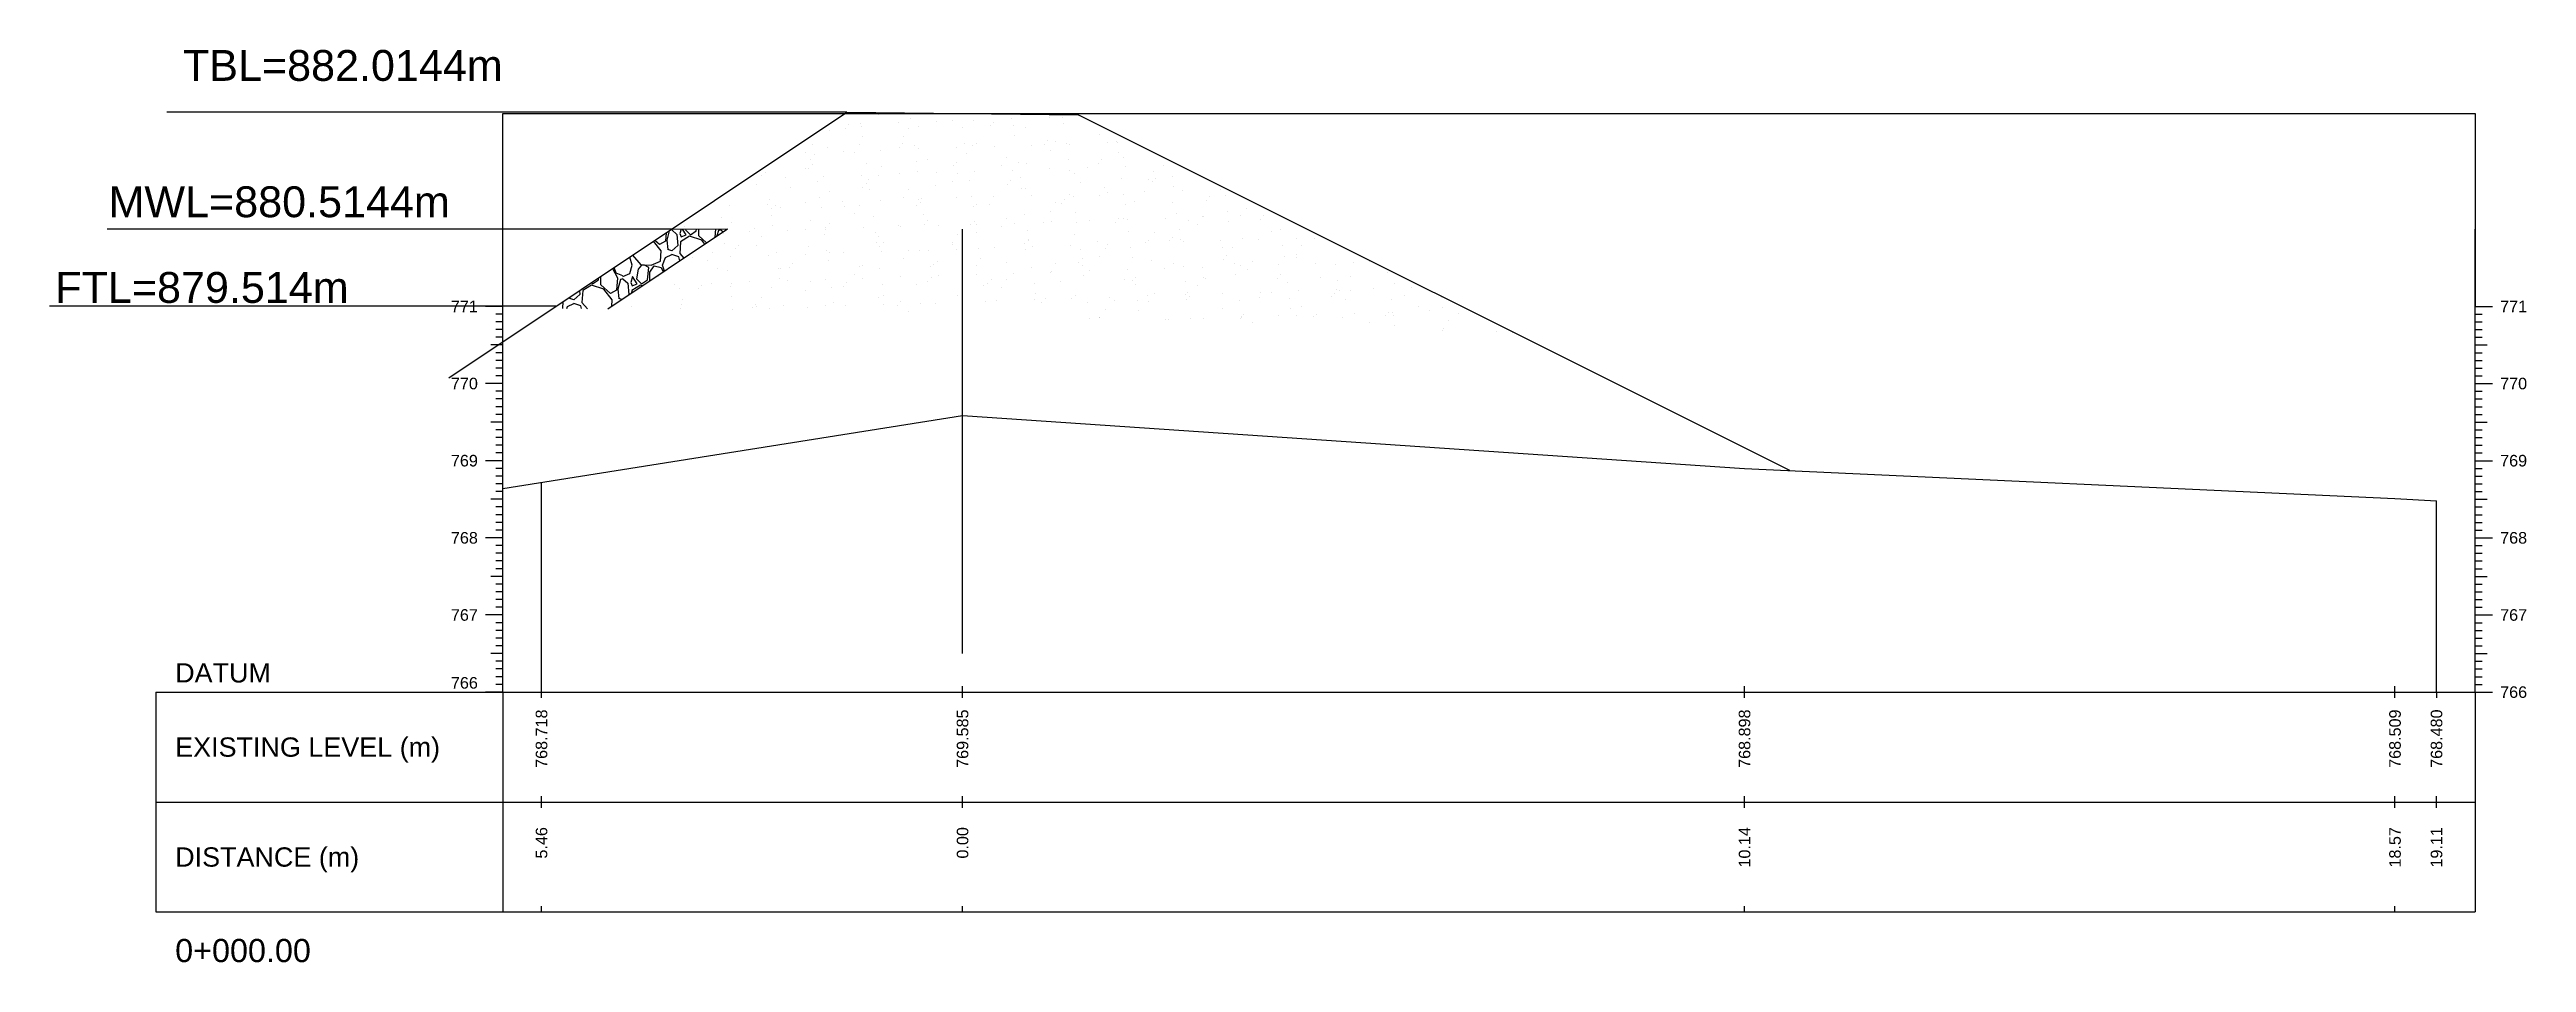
# Model space of a CAD drawing. Header units: millimetres. Extents: x 505 to 14020, y 627 to 6964.
# Drawn here: x 7889.8 to 8210.9, y 6136.6 to 6254.9 of the extents above; entities that cross this region are included whole.
import ezdxf
from ezdxf.enums import TextEntityAlignment as Align

# ---------------------------------------------------------------- set-up
doc = ezdxf.new("R2010")
doc.units = ezdxf.units.MM
for name, color, linetype in [('CL', 4, 'Continuous'), ('CS_Drawing', 7, 'Continuous'), ('GL', 3, 'Continuous')]:
    doc.layers.add(name, color=color, linetype=linetype)
doc.styles.get("Standard").update_dxf_attribs({"font": 'arial.ttf'})

msp = doc.modelspace()

# ---------------------------------------------------------------- texts
at = {"color": 1, "insert": (7948.528, 6254.839), "char_height": 4, "attachment_point": 3}
msp.add_mtext_dynamic_manual_height_columns('TBL=882.0144m', width=39.40702, gutter_width=20, heights=[0], dxfattribs=at)
at = {"color": 4, "insert": (7941.666, 6237.167), "char_height": 4, "attachment_point": 3}
msp.add_mtext_dynamic_manual_height_columns('MWL=880.5144m', width=39.40702, gutter_width=20, heights=[0], dxfattribs=at)
at = {"color": 6, "insert": (7928.553, 6226.061), "char_height": 4, "attachment_point": 3}
msp.add_mtext_dynamic_manual_height_columns('FTL=879.514m', width=39.40702, gutter_width=20, heights=[0], dxfattribs=at)
at = {"layer": 'CS_Drawing'}
for s, p in [('771', (7945.305, 6221.606)), ('770', (7945.305, 6211.606)), ('769', (7945.305, 6201.606)), ('768', (7945.305, 6191.606)), ('767', (7945.305, 6181.606))]:
    msp.add_text(s, height=1.5, dxfattribs=at).set_placement(p, align=Align.MIDDLE_RIGHT)
for s, height, p in [('771', 1.5, (8207.526, 6221.606)), ('770', 1.5, (8207.526, 6211.606)), ('769', 1.5, (8207.526, 6201.606)), ('768', 1.5, (8207.526, 6191.606)), ('767', 1.5, (8207.526, 6181.606)), ('DATUM', 2.5, (7906.055, 6174.106)), ('766', 1.5, (8207.526, 6171.606)), ('766', 1.5, (8207.526, 6171.606)), ('EXISTING LEVEL (m)', 2.5, (7906.055, 6164.481)), ('DISTANCE (m)', 2.5, (7906.055, 6150.231)), ('0+000.00', 3, (7906.055, 6138.106))]:
    msp.add_text(s, height=height, dxfattribs=at).set_placement(p, align=Align.MIDDLE_LEFT)
msp.add_text('766', height=1.5, dxfattribs=at).set_placement((7945.305, 6172.056), align=Align.RIGHT)
for s, p in [('768.718', (7953.555, 6169.356)), ('769.585', (8008.151, 6169.356)), ('768.898', (8109.551, 6169.356)), ('768.509', (8193.892, 6169.356)), ('768.480', (8199.276, 6169.356)), ('5.46', (7953.555, 6154.106)), ('0.00', (8008.151, 6154.106)), ('10.14', (8109.551, 6154.106)), ('18.57', (8193.892, 6154.106)), ('19.11', (8199.276, 6154.106))]:
    msp.add_text(s, height=1.5, rotation=90, dxfattribs=at).set_placement(p, align=Align.MIDDLE_RIGHT)

# ---------------------------------------------------------------- linework, layer by layer
at = {"color": 1}
msp.add_line((7993.156, 6246.771), (7904.99, 6246.771), dxfattribs=at)
for p, q in [((7941.525, 6212.35), (7993.156, 6246.771)), ((7948.555, 6221.606), (7948.555, 6246.606)), ((7948.555, 6246.606), (8204.276, 6246.606)), ((7993.156, 6246.771), (8023.154, 6246.441)), ((8115.405, 6200.316), (8023.154, 6246.441)), ((8204.276, 6246.606), (8204.276, 6221.606)), ((7962.138, 6221.284), (7977.691, 6231.653)), ((7970.409, 6231.606), (7977.691, 6231.653)), ((8204.276, 6221.606), (8204.276, 6231.606)), ((8199.276, 6171.606), (8199.276, 6170.856)), ((8199.276, 6157.356), (8199.276, 6158.106)), ((8199.276, 6156.606), (8199.276, 6157.356))]:
    msp.add_line(p, q)
at = {"linetype": 'Continuous'}
for p, q in [((7990.874, 6244.447), (7990.874, 6244.447)), ((7992.983, 6244.691), (7992.983, 6244.691)), ((7993.412, 6245.159), (7993.412, 6245.159)), ((7994.935, 6245.277), (7994.935, 6245.277)), ((7995.014, 6244.903), (7995.014, 6244.903)), ((7997.234, 6246.499), (7997.234, 6246.499)), ((7999.829, 6245.437), (7999.829, 6245.437)), ((8001.138, 6244.694), (8001.138, 6244.694)), ((8001.457, 6245.923), (8001.457, 6245.923)), ((8002.437, 6244.94), (8002.437, 6244.94)), ((8004.723, 6245.597), (8004.723, 6245.597)), ((8006.816, 6245.674), (8006.816, 6245.674)), ((8008.179, 6244.815), (8008.179, 6244.815)), ((8009.617, 6245.757), (8009.617, 6245.757)), ((8011.753, 6245.038), (8011.753, 6245.038)), ((8012.182, 6245.507), (8012.182, 6245.507)), ((8014.511, 6245.917), (8014.511, 6245.917)), ((8014.719, 6245.092), (8014.719, 6245.092)), ((8014.893, 6243.77), (8014.893, 6243.77)), ((8016.33, 6244.743), (8016.33, 6244.743)), ((8019.405, 6246.077), (8019.405, 6246.077)), ((8021.161, 6246.112), (8021.161, 6246.112)), ((8021.207, 6245.287), (8021.207, 6245.287)), ((8025.912, 6243.918), (8025.912, 6243.918)), ((7987.775, 6241.531), (7987.775, 6241.531)), ((7988.417, 6240.591), (7988.417, 6240.591)), ((7988.746, 6242.562), (7988.746, 6242.562)), ((7988.92, 6241.239), (7988.92, 6241.239)), ((7990.667, 6242.163), (7990.667, 6242.163)), ((7992.669, 6241.691), (7992.669, 6241.691)), ((7994.095, 6241.571), (7994.095, 6241.571)), ((7994.777, 6242.643), (7994.777, 6242.643)), ((7995.188, 6243.581), (7995.188, 6243.581)), ((7997.563, 6241.851), (7997.563, 6241.851)), ((7999.983, 6242.262), (7999.983, 6242.262)), ((8000.412, 6242.73), (8000.412, 6242.73)), ((8000.455, 6243.623), (8000.455, 6243.623)), ((8001.911, 6242.473), (8001.911, 6242.473)), ((8002.457, 6242.011), (8002.457, 6242.011)), ((8003.609, 6240.64), (8003.609, 6240.64)), ((8007.351, 6242.171), (8007.351, 6242.171)), ((8008.451, 6242.75), (8008.451, 6242.75)), ((8008.625, 6241.428), (8008.625, 6241.428)), ((8009.437, 6242.51), (8009.437, 6242.51)), ((8009.969, 6242.691), (8009.969, 6242.691)), ((8012.246, 6242.331), (8012.246, 6242.331)), ((8013.873, 6240.887), (8013.873, 6240.887)), ((8017.14, 6242.491), (8017.14, 6242.491)), ((8018.753, 6242.609), (8018.753, 6242.609)), ((8019.182, 6243.077), (8019.182, 6243.077)), ((8019.551, 6241.867), (8019.551, 6241.867)), ((8020.233, 6242.938), (8020.233, 6242.938)), ((8021.615, 6242.662), (8021.615, 6242.662)), ((8021.887, 6240.597), (8021.887, 6240.597)), ((8022.034, 6242.651), (8022.034, 6242.651)), ((8026.182, 6240.648), (8026.182, 6240.648)), ((8026.928, 6242.811), (8026.928, 6242.811)), ((8028.155, 6242.939), (8028.155, 6242.939)), ((8028.207, 6242.857), (8028.207, 6242.857)), ((8028.329, 6241.617), (8028.329, 6241.617)), ((8029.065, 6240.936), (8029.065, 6240.936)), ((7980.337, 6238.148), (7980.337, 6238.148)), ((7981.374, 6237.469), (7981.374, 6237.469)), ((7982.057, 6238.54), (7982.057, 6238.54)), ((7982.652, 6238.898), (7982.652, 6238.898)), ((7985.231, 6238.308), (7985.231, 6238.308)), ((7987.735, 6239.52), (7987.735, 6239.52)), ((7988.213, 6239.485), (7988.213, 6239.485)), ((7988.642, 6239.953), (7988.642, 6239.953)), ((7989.374, 6237.789), (7989.374, 6237.789)), ((7990.125, 6238.468), (7990.125, 6238.468)), ((7995.019, 6238.628), (7995.019, 6238.628)), ((7995.641, 6237.524), (7995.641, 6237.524)), ((7995.643, 6240.131), (7995.643, 6240.131)), ((7995.914, 6238.066), (7995.914, 6238.066)), ((7997.248, 6238.589), (7997.248, 6238.589)), ((7997.666, 6239.734), (7997.666, 6239.734)), ((7999.914, 6238.788), (7999.914, 6238.788)), ((8002.183, 6240.408), (8002.183, 6240.408)), ((8002.357, 6239.086), (8002.357, 6239.086)), ((8004.666, 6237.304), (8004.666, 6237.304)), ((8004.808, 6238.948), (8004.808, 6238.948)), ((8006.83, 6237.764), (8006.83, 6237.764)), ((8006.983, 6239.832), (8006.983, 6239.832)), ((8007.412, 6240.3), (8007.412, 6240.3)), ((8007.513, 6238.835), (8007.513, 6238.835)), ((8009.079, 6237.978), (8009.079, 6237.978)), ((8009.702, 6239.108), (8009.702, 6239.108)), ((8013.191, 6239.816), (8013.191, 6239.816)), ((8013.982, 6237.403), (8013.982, 6237.403)), ((8014.411, 6237.871), (8014.411, 6237.871)), ((8014.596, 6239.268), (8014.596, 6239.268)), ((8015.347, 6240.32), (8015.347, 6240.32)), ((8015.619, 6238.255), (8015.619, 6238.255)), ((8016.436, 6240.081), (8016.436, 6240.081)), ((8019.49, 6239.428), (8019.49, 6239.428)), ((8022.061, 6239.275), (8022.061, 6239.275)), ((8022.704, 6238.884), (8022.704, 6238.884)), ((8023.436, 6237.651), (8023.436, 6237.651)), ((8024.384, 6239.588), (8024.384, 6239.588)), ((8025.753, 6240.179), (8025.753, 6240.179)), ((8028.784, 6238.166), (8028.784, 6238.166)), ((8029.278, 6239.748), (8029.278, 6239.748)), ((8032.286, 6238.06), (8032.286, 6238.06)), ((8032.753, 6237.75), (8032.753, 6237.75)), ((8032.969, 6239.131), (8032.969, 6239.131)), ((8033.182, 6238.218), (8033.182, 6238.218)), ((8034.172, 6239.908), (8034.172, 6239.908)), ((8035.324, 6238.443), (8035.324, 6238.443)), ((7977.956, 6234.714), (7977.956, 6234.714)), ((7982.85, 6234.874), (7982.85, 6234.874)), ((7983.106, 6235.448), (7983.106, 6235.448)), ((7983.442, 6234.279), (7983.442, 6234.279)), ((7983.871, 6234.747), (7983.871, 6234.747)), ((7984.527, 6234.486), (7984.527, 6234.486)), ((7985.896, 6236.957), (7985.896, 6236.957)), ((7987.744, 6235.034), (7987.744, 6235.034)), ((7989.646, 6235.724), (7989.646, 6235.724)), ((7989.82, 6234.402), (7989.82, 6234.402)), ((7990.888, 6236.537), (7990.888, 6236.537)), ((7992.638, 6235.194), (7992.638, 6235.194)), ((7992.896, 6234.528), (7992.896, 6234.528)), ((7994.792, 6234.733), (7994.792, 6234.733)), ((7995.212, 6237.056), (7995.212, 6237.056)), ((7996.089, 6236.744), (7996.089, 6236.744)), ((7997.532, 6235.354), (7997.532, 6235.354)), ((8000.47, 6235.713), (8000.47, 6235.713)), ((8001.152, 6236.784), (8001.152, 6236.784)), ((8002.212, 6234.626), (8002.212, 6234.626)), ((8002.426, 6235.514), (8002.426, 6235.514)), ((8002.641, 6235.094), (8002.641, 6235.094)), ((8002.811, 6235.636), (8002.811, 6235.636)), ((8007.32, 6235.674), (8007.32, 6235.674)), ((8009.351, 6235.913), (8009.351, 6235.913)), ((8009.525, 6234.591), (8009.525, 6234.591)), ((8009.984, 6234.781), (8009.984, 6234.781)), ((8011.666, 6234.875), (8011.666, 6234.875)), ((8012.214, 6235.834), (8012.214, 6235.834)), ((8015.793, 6236.933), (8015.793, 6236.933)), ((8016.344, 6236.833), (8016.344, 6236.833)), ((8017.109, 6235.994), (8017.109, 6235.994)), ((8020.248, 6235.028), (8020.248, 6235.028)), ((8020.982, 6234.973), (8020.982, 6234.973)), ((8021.411, 6235.441), (8021.411, 6235.441)), ((8022.003, 6236.154), (8022.003, 6236.154)), ((8022.515, 6235.825), (8022.515, 6235.825)), ((8025.926, 6236.008), (8025.926, 6236.008)), ((8026.608, 6237.08), (8026.608, 6237.08)), ((8026.897, 6236.314), (8026.897, 6236.314)), ((8029.055, 6236.101), (8029.055, 6236.101)), ((8029.229, 6234.779), (8029.229, 6234.779)), ((8030.436, 6235.222), (8030.436, 6235.222)), ((8031.791, 6236.474), (8031.791, 6236.474)), ((8035.44, 6235.077), (8035.44, 6235.077)), ((8035.498, 6237.121), (8035.498, 6237.121)), ((8036.685, 6236.634), (8036.685, 6236.634)), ((8039.752, 6235.32), (8039.752, 6235.32)), ((8040.181, 6235.789), (8040.181, 6235.789)), ((8041.579, 6236.794), (8041.579, 6236.794)), ((8042.22, 6236.013), (8042.22, 6236.013)), ((8045.022, 6234.253), (8045.022, 6234.253)), ((7969.718, 6231.145), (7969.631, 6230.057)), ((7970.13, 6231.42), (7969.821, 6230.184)), ((7970.456, 6231.518), (7970.2, 6231.467)), ((7970.456, 6231.518), (7971.091, 6230.946)), ((7971.091, 6230.946), (7971.218, 6229.486)), ((7971.652, 6231.614), (7971.472, 6231.073)), ((7971.472, 6231.073), (7971.663, 6230.629)), ((7971.663, 6230.629), (7972.298, 6230.883)), ((7972.298, 6230.883), (7971.858, 6231.615)), ((7972.101, 6231.971), (7972.101, 6231.971)), ((7972.249, 6231.618), (7972.234, 6231.518)), ((7972.234, 6231.518), (7972.869, 6230.883)), ((7972.869, 6230.883), (7973.631, 6231.391)), ((7973.631, 6231.391), (7973.66, 6231.627)), ((7973.949, 6230.756), (7973.949, 6231.629)), ((7976.108, 6231.643), (7976.019, 6230.539)), ((7976.489, 6231.454), (7976.308, 6230.731)), ((7976.806, 6231.518), (7976.489, 6231.454)), ((7976.806, 6231.518), (7977.097, 6231.257)), ((7976.838, 6233.106), (7976.838, 6233.106)), ((7977.11, 6231.041), (7977.11, 6231.041)), ((7978.167, 6232.434), (7978.167, 6232.434)), ((7980.584, 6231.288), (7980.584, 6231.288)), ((7981.126, 6231.751), (7981.126, 6231.751)), ((7983.378, 6233.383), (7983.378, 6233.383)), ((7983.552, 6232.061), (7983.552, 6232.061)), ((7985.478, 6231.448), (7985.478, 6231.448)), ((7987.749, 6231.61), (7987.749, 6231.61)), ((7988.431, 6232.681), (7988.431, 6232.681)), ((7990.275, 6230.952), (7990.275, 6230.952)), ((7990.372, 6231.608), (7990.372, 6231.608)), ((7990.442, 6231.85), (7990.442, 6231.85)), ((7990.871, 6232.318), (7990.871, 6232.318)), ((7994.109, 6233.662), (7994.109, 6233.662)), ((7995.267, 6231.768), (7995.267, 6231.768)), ((7996.543, 6233.294), (7996.543, 6233.294)), ((7996.815, 6231.229), (7996.815, 6231.229)), ((7999.896, 6232.098), (7999.896, 6232.098)), ((8000.161, 6231.928), (8000.161, 6231.928)), ((8003.083, 6233.571), (8003.083, 6233.571)), ((8003.257, 6232.249), (8003.257, 6232.249)), ((8003.623, 6232.73), (8003.623, 6232.73)), ((8005.055, 6232.088), (8005.055, 6232.088)), ((8007.527, 6230.925), (8007.527, 6230.925)), ((8009.212, 6232.197), (8009.212, 6232.197)), ((8009.641, 6232.665), (8009.641, 6232.665)), ((8009.949, 6232.248), (8009.949, 6232.248)), ((8009.979, 6231.141), (8009.979, 6231.141)), ((8013.205, 6231.906), (8013.205, 6231.906)), ((8013.887, 6232.977), (8013.887, 6232.977)), ((8014.843, 6232.408), (8014.843, 6232.408)), ((8016.247, 6233.483), (8016.247, 6233.483)), ((8016.519, 6231.418), (8016.519, 6231.418)), ((8018.666, 6232.445), (8018.666, 6232.445)), ((8019.565, 6233.957), (8019.565, 6233.957)), ((8019.737, 6232.568), (8019.737, 6232.568)), ((8022.719, 6230.974), (8022.719, 6230.974)), ((8022.787, 6233.76), (8022.787, 6233.76)), ((8022.961, 6232.438), (8022.961, 6232.438)), ((8024.631, 6232.728), (8024.631, 6232.728)), ((8027.982, 6232.544), (8027.982, 6232.544)), ((8028.411, 6233.012), (8028.411, 6233.012)), ((8029.079, 6233.026), (8029.079, 6233.026)), ((8029.525, 6232.888), (8029.525, 6232.888)), ((8029.684, 6231.329), (8029.684, 6231.329)), ((8032.983, 6231.221), (8032.983, 6231.221)), ((8034.42, 6233.048), (8034.42, 6233.048)), ((8035.952, 6233.671), (8035.952, 6233.671)), ((8036.224, 6231.606), (8036.224, 6231.606)), ((8037.436, 6232.792), (8037.436, 6232.792)), ((8038.661, 6232.201), (8038.661, 6232.201)), ((8039.314, 6233.208), (8039.314, 6233.208)), ((8039.343, 6233.272), (8039.343, 6233.272)), ((8042.492, 6233.948), (8042.492, 6233.948)), ((8042.666, 6232.626), (8042.666, 6232.626)), ((8044.208, 6233.368), (8044.208, 6233.368)), ((8046.752, 6232.891), (8046.752, 6232.891)), ((8047.181, 6233.359), (8047.181, 6233.359)), ((8048.175, 6231.27), (8048.175, 6231.27)), ((8049.388, 6231.518), (8049.388, 6231.518)), ((7965.313, 6226.946), (7965.002, 6228.001)), ((7965.343, 6228.228), (7966.456, 6227.009)), ((7969.059, 6228.787), (7968.081, 6230.054)), ((7968.869, 6229.613), (7968.252, 6230.168)), ((7969.631, 6230.057), (7968.869, 6229.613)), ((7968.996, 6227.454), (7969.059, 6228.787)), ((7969.25, 6226.946), (7969.631, 6227.962)), ((7969.631, 6227.962), (7970.456, 6228.343)), ((7969.821, 6230.184), (7969.948, 6228.978)), ((7970.456, 6228.787), (7969.948, 6228.978)), ((7971.218, 6229.486), (7970.456, 6228.787)), ((7971.345, 6228.025), (7970.456, 6228.343)), ((7971.494, 6227.521), (7971.345, 6228.025)), ((7971.599, 6229.994), (7971.472, 6228.47)), ((7971.472, 6228.47), (7972.019, 6227.872)), ((7972.742, 6230.692), (7971.599, 6229.994)), ((7974.33, 6230.184), (7972.742, 6230.692)), ((7973.146, 6227.905), (7973.146, 6227.905)), ((7974.969, 6229.838), (7973.949, 6230.756)), ((7974.724, 6229.675), (7974.33, 6230.184)), ((7975.711, 6228.579), (7975.711, 6228.579)), ((7977.284, 6229.719), (7977.284, 6229.719)), ((7978.04, 6228.065), (7978.04, 6228.065)), ((7978.672, 6229.073), (7978.672, 6229.073)), ((7979.101, 6229.541), (7979.101, 6229.541)), ((7981.389, 6229.559), (7981.389, 6229.559)), ((7982.071, 6230.63), (7982.071, 6230.63)), ((7982.934, 6228.225), (7982.934, 6228.225)), ((7984.006, 6228.61), (7984.006, 6228.61)), ((7987.829, 6228.385), (7987.829, 6228.385)), ((7988.125, 6229.322), (7988.125, 6229.322)), ((7990.546, 6228.887), (7990.546, 6228.887)), ((7990.902, 6228.627), (7990.902, 6228.627)), ((7992.723, 6228.545), (7992.723, 6228.545)), ((7996.989, 6229.907), (7996.989, 6229.907)), ((7997.263, 6230.679), (7997.263, 6230.679)), ((7997.442, 6229.42), (7997.442, 6229.42)), ((7997.617, 6228.705), (7997.617, 6228.705)), ((7997.871, 6229.888), (7997.871, 6229.888)), ((8000.484, 6227.803), (8000.484, 6227.803)), ((8001.167, 6228.874), (8001.167, 6228.874)), ((8002.511, 6228.865), (8002.511, 6228.865)), ((8003.711, 6228.799), (8003.711, 6228.799)), ((8006.845, 6229.854), (8006.845, 6229.854)), ((8006.895, 6229.669), (8006.895, 6229.669)), ((8007.405, 6229.025), (8007.405, 6229.025)), ((8010.251, 6229.076), (8010.251, 6229.076)), ((8010.425, 6227.754), (8010.425, 6227.754)), ((8012.299, 6229.185), (8012.299, 6229.185)), ((8016.212, 6229.767), (8016.212, 6229.767)), ((8016.358, 6228.923), (8016.358, 6228.923)), ((8016.641, 6230.235), (8016.641, 6230.235)), ((8016.693, 6230.096), (8016.693, 6230.096)), ((8017.193, 6229.345), (8017.193, 6229.345)), ((8022.088, 6229.505), (8022.088, 6229.505)), ((8023.416, 6228.987), (8023.416, 6228.987)), ((8023.641, 6227.806), (8023.641, 6227.806)), ((8025.665, 6230.016), (8025.665, 6230.016)), ((8025.94, 6228.099), (8025.94, 6228.099)), ((8026.623, 6229.17), (8026.623, 6229.17)), ((8026.982, 6229.665), (8026.982, 6229.665)), ((8029.955, 6229.264), (8029.955, 6229.264)), ((8030.13, 6227.942), (8030.13, 6227.942)), ((8031.876, 6229.825), (8031.876, 6229.825)), ((8032.301, 6230.15), (8032.301, 6230.15)), ((8034.982, 6230.114), (8034.982, 6230.114)), ((8035.411, 6230.582), (8035.411, 6230.582)), ((8036.398, 6230.284), (8036.398, 6230.284)), ((8036.77, 6229.985), (8036.77, 6229.985)), ((8041.664, 6230.145), (8041.664, 6230.145)), ((8041.814, 6229.218), (8041.814, 6229.218)), ((8041.982, 6227.685), (8041.982, 6227.685)), ((8042.411, 6228.153), (8042.411, 6228.153)), ((8043.12, 6229.176), (8043.12, 6229.176)), ((8044.435, 6230.363), (8044.435, 6230.363)), ((8046.558, 6230.305), (8046.558, 6230.305)), ((8049.66, 6229.453), (8049.66, 6229.453)), ((8049.834, 6228.131), (8049.834, 6228.131)), ((8051.396, 6228.394), (8051.396, 6228.394)), ((8051.435, 6227.933), (8051.435, 6227.933)), ((8051.452, 6230.465), (8051.452, 6230.465)), ((8052.079, 6229.465), (8052.079, 6229.465)), ((8053.752, 6230.461), (8053.752, 6230.461)), ((7960.021, 6224.681), (7960.169, 6224.533)), ((7960.169, 6224.533), (7960.931, 6225.041)), ((7960.931, 6225.041), (7960.963, 6225.309)), ((7961.249, 6224.406), (7961.249, 6225.499)), ((7962.519, 6223.263), (7961.249, 6224.406)), ((7962.77, 6226.513), (7963.408, 6225.295)), ((7963.217, 6225.93), (7962.989, 6226.659)), ((7964.106, 6225.549), (7963.217, 6225.93)), ((7963.408, 6225.295), (7963.281, 6223.707)), ((7963.789, 6225.104), (7963.471, 6223.834)), ((7964.106, 6225.168), (7963.789, 6225.104)), ((7964.106, 6225.485), (7964.995, 6225.866)), ((7964.106, 6225.168), (7964.741, 6224.596)), ((7964.741, 6224.596), (7964.868, 6223.136)), ((7964.995, 6225.866), (7965.313, 6226.946)), ((7965.376, 6225.485), (7965.122, 6224.723)), ((7965.122, 6224.723), (7965.313, 6224.279)), ((7965.313, 6224.279), (7965.948, 6224.533)), ((7965.948, 6224.533), (7965.376, 6225.485)), ((7966.075, 6226.438), (7965.884, 6225.168)), ((7965.884, 6225.168), (7966.519, 6224.533)), ((7966.519, 6226.946), (7966.075, 6226.438)), ((7966.456, 6227.009), (7967.789, 6226.946)), ((7966.9, 6226.946), (7966.519, 6226.946)), ((7966.519, 6224.533), (7967.281, 6225.041)), ((7967.472, 6226.628), (7966.9, 6226.946)), ((7967.281, 6225.041), (7967.472, 6226.628)), ((7967.599, 6226.057), (7968.17, 6226.882)), ((7967.599, 6224.925), (7967.599, 6226.057)), ((7967.789, 6226.946), (7968.996, 6227.454)), ((7968.17, 6226.882), (7969.059, 6226.628)), ((7968.668, 6225.456), (7968.668, 6225.456)), ((7969.059, 6226.628), (7969.343, 6226.088)), ((7969.488, 6226.184), (7969.25, 6226.946)), ((7970.765, 6224.47), (7970.765, 6224.47)), ((7975.028, 6227.507), (7975.028, 6227.507)), ((7975.659, 6224.63), (7975.659, 6224.63)), ((7976.355, 6226.545), (7976.355, 6226.545)), ((7977.738, 6226.269), (7977.738, 6226.269)), ((7978.181, 6224.525), (7978.181, 6224.525)), ((7980.553, 6224.79), (7980.553, 6224.79)), ((7984.278, 6226.546), (7984.278, 6226.546)), ((7984.452, 6225.223), (7984.452, 6225.223)), ((7984.542, 6226.576), (7984.542, 6226.576)), ((7985.447, 6224.95), (7985.447, 6224.95)), ((7985.672, 6226.644), (7985.672, 6226.644)), ((7986.101, 6227.112), (7986.101, 6227.112)), ((7988.446, 6224.771), (7988.446, 6224.771)), ((7990.341, 6225.11), (7990.341, 6225.11)), ((7990.721, 6227.565), (7990.721, 6227.565)), ((7993.1, 6224.682), (7993.1, 6224.682)), ((7994.124, 6225.752), (7994.124, 6225.752)), ((7994.806, 6226.823), (7994.806, 6226.823)), ((7995.125, 6226.892), (7995.125, 6226.892)), ((7995.235, 6225.27), (7995.235, 6225.27)), ((7997.443, 6226.457), (7997.443, 6226.457)), ((7997.715, 6224.392), (7997.715, 6224.392)), ((8000.13, 6225.43), (8000.13, 6225.43)), ((8002.125, 6224.463), (8002.125, 6224.463)), ((8003.637, 6224.82), (8003.637, 6224.82)), ((8003.983, 6226.734), (8003.983, 6226.734)), ((8004.157, 6225.412), (8004.157, 6225.412)), ((8004.442, 6226.991), (8004.442, 6226.991)), ((8004.871, 6227.459), (8004.871, 6227.459)), ((8005.024, 6225.59), (8005.024, 6225.59)), ((8009.918, 6225.75), (8009.918, 6225.75)), ((8009.998, 6226.872), (8009.998, 6226.872)), ((8011.441, 6224.561), (8011.441, 6224.561)), ((8011.87, 6225.029), (8011.87, 6225.029)), ((8013.895, 6227.239), (8013.895, 6227.239)), ((8013.902, 6225.067), (8013.902, 6225.067)), ((8014.812, 6225.91), (8014.812, 6225.91)), ((8017.147, 6226.646), (8017.147, 6226.646)), ((8017.419, 6224.581), (8017.419, 6224.581)), ((8019.58, 6226.047), (8019.58, 6226.047)), ((8019.706, 6226.07), (8019.706, 6226.07)), ((8020.262, 6227.118), (8020.262, 6227.118)), ((8020.895, 6224.81), (8020.895, 6224.81)), ((8023.212, 6227.338), (8023.212, 6227.338)), ((8023.687, 6226.923), (8023.687, 6226.923)), ((8023.861, 6225.6), (8023.861, 6225.6)), ((8024.6, 6226.23), (8024.6, 6226.23)), ((8029.094, 6225.116), (8029.094, 6225.116)), ((8029.494, 6226.39), (8029.494, 6226.39)), ((8030.211, 6224.908), (8030.211, 6224.908)), ((8030.584, 6224.492), (8030.584, 6224.492)), ((8030.64, 6225.376), (8030.64, 6225.376)), ((8032.665, 6227.586), (8032.665, 6227.586)), ((8034.388, 6226.55), (8034.388, 6226.55)), ((8035.454, 6227.167), (8035.454, 6227.167)), ((8036.852, 6226.834), (8036.852, 6226.834)), ((8037.124, 6224.769), (8037.124, 6224.769)), ((8039.283, 6226.71), (8039.283, 6226.71)), ((8039.358, 6225.362), (8039.358, 6225.362)), ((8039.665, 6225.157), (8039.665, 6225.157)), ((8043.392, 6227.111), (8043.392, 6227.111)), ((8043.566, 6225.789), (8043.566, 6225.789)), ((8044.177, 6226.87), (8044.177, 6226.87)), ((8045.036, 6226.343), (8045.036, 6226.343)), ((8045.718, 6227.414), (8045.718, 6227.414)), ((8048.981, 6225.255), (8048.981, 6225.255)), ((8049.071, 6227.03), (8049.071, 6227.03)), ((8049.41, 6225.723), (8049.41, 6225.723)), ((8050.288, 6224.681), (8050.288, 6224.681)), ((8053.965, 6227.19), (8053.965, 6227.19)), ((8054.55, 6225.411), (8054.55, 6225.411)), ((8056.556, 6227.023), (8056.556, 6227.023)), ((8056.828, 6224.958), (8056.828, 6224.958)), ((8058.435, 6225.504), (8058.435, 6225.504)), ((8058.859, 6227.35), (8058.859, 6227.35)), ((8060.91, 6227.463), (8060.91, 6227.463)), ((8063.27, 6225.977), (8063.27, 6225.977)), ((8064.132, 6224.587), (8064.132, 6224.587)), ((7956.307, 6221.333), (7956.35, 6222.233)), ((7956.825, 6221.329), (7956.931, 6221.612)), ((7956.931, 6221.612), (7957.756, 6221.993)), ((7957.228, 6222.819), (7957.248, 6222.628)), ((7957.756, 6222.437), (7957.248, 6222.628)), ((7958.518, 6223.136), (7957.756, 6222.437)), ((7958.645, 6221.675), (7957.756, 6221.993)), ((7958.474, 6223.649), (7958.518, 6223.136)), ((7958.752, 6221.313), (7958.645, 6221.675)), ((7958.899, 6223.644), (7958.772, 6222.12)), ((7958.772, 6222.12), (7959.515, 6221.306)), ((7960.042, 6224.342), (7958.899, 6223.644)), ((7961.63, 6223.834), (7960.042, 6224.342)), ((7962.709, 6222.437), (7961.63, 6223.834)), ((7963.281, 6223.707), (7962.519, 6223.263)), ((7962.56, 6221.559), (7962.56, 6221.559)), ((7962.671, 6221.64), (7962.709, 6222.437)), ((7963.471, 6223.834), (7963.598, 6222.628)), ((7963.954, 6222.495), (7963.598, 6222.628)), ((7964.868, 6223.136), (7964.743, 6223.021)), ((7965.202, 6221.585), (7965.202, 6221.585)), ((7965.249, 6223.644), (7965.224, 6223.342)), ((7966.392, 6224.342), (7965.249, 6223.644)), ((7966.617, 6224.27), (7966.392, 6224.342)), ((7971.47, 6223.927), (7971.47, 6223.927)), ((7971.585, 6221.339), (7971.585, 6221.339)), ((7971.742, 6221.862), (7971.742, 6221.862)), ((7971.821, 6222.473), (7971.821, 6222.473)), ((7973.901, 6223.867), (7973.901, 6223.867)), ((7974.33, 6224.335), (7974.33, 6224.335)), ((7978.01, 6224.204), (7978.01, 6224.204)), ((7978.184, 6222.882), (7978.184, 6222.882)), ((7978.287, 6221.205), (7978.287, 6221.205)), ((7980.901, 6221.438), (7980.901, 6221.438)), ((7981.33, 6221.906), (7981.33, 6221.906)), ((7981.403, 6221.649), (7981.403, 6221.649)), ((7982.085, 6222.72), (7982.085, 6222.72)), ((7983.182, 6221.365), (7983.182, 6221.365)), ((7983.355, 6224.115), (7983.355, 6224.115)), ((7984.907, 6221.773), (7984.907, 6221.773)), ((7987.763, 6223.7), (7987.763, 6223.7)), ((7988.076, 6221.525), (7988.076, 6221.525)), ((7990.355, 6221.686), (7990.355, 6221.686)), ((7991.175, 6224.115), (7991.175, 6224.115)), ((7991.447, 6222.05), (7991.447, 6222.05)), ((7992.671, 6224.214), (7992.671, 6224.214)), ((7992.97, 6221.685), (7992.97, 6221.685)), ((7997.277, 6222.769), (7997.277, 6222.769)), ((7997.864, 6221.845), (7997.864, 6221.845)), ((7997.889, 6223.07), (7997.889, 6223.07)), ((7999.671, 6221.785), (7999.671, 6221.785)), ((8000.1, 6222.253), (8000.1, 6222.253)), ((8002.758, 6222.005), (8002.758, 6222.005)), ((8004.611, 6221.962), (8004.611, 6221.962)), ((8007.541, 6223.016), (8007.541, 6223.016)), ((8010.879, 6224.304), (8010.879, 6224.304)), ((8011.151, 6222.239), (8011.151, 6222.239)), ((8012.546, 6222.325), (8012.546, 6222.325)), ((8013.219, 6223.996), (8013.219, 6223.996)), ((8017.441, 6222.485), (8017.441, 6222.485)), ((8017.593, 6223.259), (8017.593, 6223.259)), ((8018.441, 6222.132), (8018.441, 6222.132)), ((8018.87, 6222.6), (8018.87, 6222.6)), ((8022.335, 6222.645), (8022.335, 6222.645)), ((8022.733, 6223.064), (8022.733, 6223.064)), ((8024.316, 6222.15), (8024.316, 6222.15)), ((8026.637, 6221.26), (8026.637, 6221.26)), ((8027.229, 6222.805), (8027.229, 6222.805)), ((8027.895, 6222.38), (8027.895, 6222.38)), ((8030.856, 6222.427), (8030.856, 6222.427)), ((8032.123, 6222.965), (8032.123, 6222.965)), ((8032.315, 6222.24), (8032.315, 6222.24)), ((8032.997, 6223.311), (8032.997, 6223.311)), ((8037.017, 6223.125), (8037.017, 6223.125)), ((8037.211, 6222.479), (8037.211, 6222.479)), ((8037.298, 6223.447), (8037.298, 6223.447)), ((8037.64, 6222.947), (8037.64, 6222.947)), ((8038.675, 6224.291), (8038.675, 6224.291)), ((8041.829, 6221.309), (8041.829, 6221.309)), ((8041.911, 6223.285), (8041.911, 6223.285)), ((8044.02, 6222.339), (8044.02, 6222.339)), ((8046.665, 6222.727), (8046.665, 6222.727)), ((8046.805, 6223.445), (8046.805, 6223.445)), ((8048.189, 6223.36), (8048.189, 6223.36)), ((8050.56, 6222.616), (8050.56, 6222.616)), ((8050.734, 6221.294), (8050.734, 6221.294)), ((8051.699, 6223.605), (8051.699, 6223.605)), ((8052.093, 6221.555), (8052.093, 6221.555)), ((8055.981, 6222.826), (8055.981, 6222.826)), ((8056.41, 6223.294), (8056.41, 6223.294)), ((8056.594, 6223.765), (8056.594, 6223.765)), ((8057.002, 6223.636), (8057.002, 6223.636)), ((8057.771, 6222.536), (8057.771, 6222.536)), ((8058.453, 6223.607), (8058.453, 6223.607)), ((8061.488, 6223.925), (8061.488, 6223.925)), ((8063.725, 6222.527), (8063.725, 6222.527)), ((8065.435, 6223.074), (8065.435, 6223.074)), ((8066.382, 6224.085), (8066.382, 6224.085)), ((8067.285, 6221.604), (8067.285, 6221.604)), ((8070.265, 6222.804), (8070.265, 6222.804)), ((8070.439, 6221.482), (8070.439, 6221.482)), ((8073.626, 6221.182), (8073.626, 6221.182)), ((8001.181, 6220.964), (8001.181, 6220.964)), ((8024.587, 6220.085), (8024.587, 6220.085)), ((8025.87, 6220.17), (8025.87, 6220.17)), ((8025.955, 6220.189), (8025.955, 6220.189)), ((8031.03, 6221.105), (8031.03, 6221.105)), ((8034.473, 6219.902), (8034.473, 6219.902)), ((8034.895, 6219.951), (8034.895, 6219.951)), ((8037.752, 6219.997), (8037.752, 6219.997)), ((8039.367, 6220.062), (8039.367, 6220.062)), ((8044.211, 6220.049), (8044.211, 6220.049)), ((8044.262, 6220.222), (8044.262, 6220.222)), ((8044.292, 6220.274), (8044.292, 6220.274)), ((8044.64, 6220.517), (8044.64, 6220.517)), ((8045.733, 6219.504), (8045.733, 6219.504)), ((8049.156, 6220.382), (8049.156, 6220.382)), ((8051.411, 6220.484), (8051.411, 6220.484)), ((8053.665, 6220.298), (8053.665, 6220.298)), ((8054.05, 6220.542), (8054.05, 6220.542)), ((8057.457, 6220.186), (8057.457, 6220.186)), ((8058.944, 6220.702), (8058.944, 6220.702)), ((8060.924, 6219.553), (8060.924, 6219.553)), ((8062.981, 6220.396), (8062.981, 6220.396)), ((8063.41, 6220.864), (8063.41, 6220.864)), ((8063.838, 6220.862), (8063.838, 6220.862)), ((8063.997, 6220.462), (8063.997, 6220.462)), ((8064.171, 6219.14), (8064.171, 6219.14)), ((8068.732, 6221.022), (8068.732, 6221.022)), ((8070.41, 6218.435), (8070.41, 6218.435)), ((8070.506, 6218.728), (8070.506, 6218.728)), ((8071.189, 6219.799), (8071.189, 6219.799)), ((8072.435, 6220.645), (8072.435, 6220.645)), ((8077.433, 6218.309), (8077.433, 6218.309)), ((8079.434, 6218.215), (8079.434, 6218.215))]:
    msp.add_line(p, q, dxfattribs=at)
at = {"color": 4}
msp.add_line((7970.409, 6231.606), (7897.243, 6231.606), dxfattribs=at)
at = {"color": 6}
msp.add_line((7955.43, 6221.62), (7889.764, 6221.62), dxfattribs=at)
at = {"layer": 'CL', "ltscale": 10}
for p, q in [((8008.155, 6201.606), (8008.155, 6231.606)), ((8008.155, 6176.606), (8008.155, 6216.606))]:
    msp.add_line(p, q, dxfattribs=at)
at = {"layer": 'CS_Drawing'}
for p, q in [((7948.555, 6221.606), (7946.305, 6221.606)), ((7948.555, 6221.606), (7946.98, 6221.606)), ((7948.555, 6221.606), (7947.655, 6221.606)), ((7948.555, 6171.606), (7948.555, 6221.606)), ((8204.276, 6221.606), (8206.526, 6221.606)), ((8204.276, 6221.606), (8205.851, 6221.606)), ((8204.276, 6221.606), (8205.176, 6221.606)), ((8204.276, 6171.606), (8204.276, 6221.606)), ((7948.555, 6220.606), (7947.655, 6220.606)), ((7948.555, 6219.606), (7947.655, 6219.606)), ((7948.555, 6218.606), (7947.655, 6218.606)), ((8204.276, 6220.606), (8205.176, 6220.606)), ((8204.276, 6219.606), (8205.176, 6219.606)), ((8204.276, 6218.606), (8205.176, 6218.606)), ((7948.555, 6216.606), (7946.98, 6216.606)), ((7948.555, 6217.606), (7947.655, 6217.606)), ((7948.555, 6216.606), (7947.655, 6216.606)), ((7948.555, 6215.606), (7947.655, 6215.606)), ((8204.276, 6217.606), (8205.176, 6217.606)), ((8204.276, 6216.606), (8205.851, 6216.606)), ((8204.276, 6216.606), (8205.176, 6216.606)), ((8204.276, 6215.606), (8205.176, 6215.606)), ((7948.555, 6211.606), (7946.305, 6211.606)), ((7948.555, 6211.606), (7946.98, 6211.606)), ((7948.555, 6214.606), (7947.655, 6214.606)), ((7948.555, 6213.606), (7947.655, 6213.606)), ((7948.555, 6212.606), (7947.655, 6212.606)), ((7948.555, 6211.606), (7947.655, 6211.606)), ((8204.276, 6214.606), (8205.176, 6214.606)), ((8204.276, 6213.606), (8205.176, 6213.606)), ((8204.276, 6212.606), (8205.176, 6212.606)), ((8204.276, 6211.606), (8206.526, 6211.606)), ((8204.276, 6211.606), (8205.851, 6211.606)), ((8204.276, 6211.606), (8205.176, 6211.606)), ((7948.555, 6210.606), (7947.655, 6210.606)), ((7948.555, 6209.606), (7947.655, 6209.606)), ((7948.555, 6208.606), (7947.655, 6208.606)), ((8204.276, 6210.606), (8205.176, 6210.606)), ((8204.276, 6209.606), (8205.176, 6209.606)), ((8204.276, 6208.606), (8205.176, 6208.606)), ((7948.555, 6206.606), (7946.98, 6206.606)), ((7948.555, 6207.606), (7947.655, 6207.606)), ((7948.555, 6206.606), (7947.655, 6206.606)), ((7948.555, 6205.606), (7947.655, 6205.606)), ((8204.276, 6207.606), (8205.176, 6207.606)), ((8204.276, 6206.606), (8205.851, 6206.606)), ((8204.276, 6206.606), (8205.176, 6206.606)), ((8204.276, 6205.606), (8205.176, 6205.606)), ((7948.555, 6204.606), (7947.655, 6204.606)), ((7948.555, 6203.606), (7947.655, 6203.606)), ((7948.555, 6202.606), (7947.655, 6202.606)), ((8204.276, 6204.606), (8205.176, 6204.606)), ((8204.276, 6203.606), (8205.176, 6203.606)), ((8204.276, 6202.606), (8205.176, 6202.606)), ((7948.555, 6201.606), (7946.305, 6201.606)), ((7948.555, 6201.606), (7946.98, 6201.606)), ((7948.555, 6201.606), (7947.655, 6201.606)), ((7948.555, 6200.606), (7947.655, 6200.606)), ((7948.555, 6199.606), (7947.655, 6199.606)), ((7953.555, 6171.606), (7953.555, 6198.786)), ((8204.276, 6201.606), (8206.526, 6201.606)), ((8204.276, 6201.606), (8205.851, 6201.606)), ((8204.276, 6201.606), (8205.176, 6201.606)), ((8204.276, 6200.606), (8205.176, 6200.606)), ((8204.276, 6199.606), (8205.176, 6199.606)), ((7948.555, 6196.606), (7946.98, 6196.606)), ((7948.555, 6198.606), (7947.655, 6198.606)), ((7948.555, 6197.606), (7947.655, 6197.606)), ((7948.555, 6196.606), (7947.655, 6196.606)), ((7948.555, 6195.606), (7947.655, 6195.606)), ((8199.276, 6171.606), (8199.276, 6196.406)), ((8204.276, 6198.606), (8205.176, 6198.606)), ((8204.276, 6197.606), (8205.176, 6197.606)), ((8204.276, 6196.606), (8205.851, 6196.606)), ((8204.276, 6196.606), (8205.176, 6196.606)), ((8204.276, 6195.606), (8205.176, 6195.606)), ((7948.555, 6194.606), (7947.655, 6194.606)), ((7948.555, 6193.606), (7947.655, 6193.606)), ((7948.555, 6192.606), (7947.655, 6192.606)), ((8204.276, 6194.606), (8205.176, 6194.606)), ((8204.276, 6193.606), (8205.176, 6193.606)), ((8204.276, 6192.606), (8205.176, 6192.606)), ((7948.555, 6191.606), (7946.305, 6191.606)), ((7948.555, 6191.606), (7946.98, 6191.606)), ((7948.555, 6191.606), (7947.655, 6191.606)), ((7948.555, 6190.606), (7947.655, 6190.606)), ((7948.555, 6189.606), (7947.655, 6189.606)), ((8204.276, 6191.606), (8206.526, 6191.606)), ((8204.276, 6191.606), (8205.851, 6191.606)), ((8204.276, 6191.606), (8205.176, 6191.606)), ((8204.276, 6190.606), (8205.176, 6190.606)), ((8204.276, 6189.606), (8205.176, 6189.606)), ((7948.555, 6186.606), (7946.98, 6186.606)), ((7948.555, 6188.606), (7947.655, 6188.606)), ((7948.555, 6187.606), (7947.655, 6187.606)), ((7948.555, 6186.606), (7947.655, 6186.606)), ((8204.276, 6188.606), (8205.176, 6188.606)), ((8204.276, 6187.606), (8205.176, 6187.606)), ((8204.276, 6186.606), (8205.851, 6186.606)), ((8204.276, 6186.606), (8205.176, 6186.606)), ((7948.555, 6185.606), (7947.655, 6185.606)), ((7948.555, 6184.606), (7947.655, 6184.606)), ((7948.555, 6183.606), (7947.655, 6183.606)), ((8204.276, 6185.606), (8205.176, 6185.606)), ((8204.276, 6184.606), (8205.176, 6184.606)), ((8204.276, 6183.606), (8205.176, 6183.606)), ((7948.555, 6181.606), (7946.305, 6181.606)), ((7948.555, 6181.606), (7946.98, 6181.606)), ((7948.555, 6182.606), (7947.655, 6182.606)), ((7948.555, 6181.606), (7947.655, 6181.606)), ((7948.555, 6180.606), (7947.655, 6180.606)), ((7948.555, 6179.606), (7947.655, 6179.606)), ((8204.276, 6182.606), (8205.176, 6182.606)), ((8204.276, 6181.606), (8206.526, 6181.606)), ((8204.276, 6181.606), (8205.851, 6181.606)), ((8204.276, 6181.606), (8205.176, 6181.606)), ((8204.276, 6180.606), (8205.176, 6180.606)), ((8204.276, 6179.606), (8205.176, 6179.606)), ((7948.555, 6176.606), (7946.98, 6176.606)), ((7948.555, 6178.606), (7947.655, 6178.606)), ((7948.555, 6177.606), (7947.655, 6177.606)), ((7948.555, 6176.606), (7947.655, 6176.606)), ((8204.276, 6178.606), (8205.176, 6178.606)), ((8204.276, 6177.606), (8205.176, 6177.606)), ((8204.276, 6176.606), (8205.851, 6176.606)), ((8204.276, 6176.606), (8205.176, 6176.606)), ((7948.555, 6175.606), (7947.655, 6175.606)), ((7948.555, 6174.606), (7947.655, 6174.606)), ((7948.555, 6173.606), (7947.655, 6173.606)), ((8204.276, 6175.606), (8205.176, 6175.606)), ((8204.276, 6174.606), (8205.176, 6174.606)), ((8204.276, 6173.606), (8205.176, 6173.606)), ((7903.555, 6171.606), (7948.555, 6171.606)), ((7903.555, 6171.606), (7903.555, 6143.106)), ((7948.555, 6171.606), (7946.305, 6171.606)), ((7948.555, 6171.606), (7946.98, 6171.606)), ((7948.555, 6172.606), (7947.655, 6172.606)), ((7948.555, 6171.606), (7947.655, 6171.606)), ((7948.555, 6171.606), (8204.276, 6171.606)), ((7948.555, 6171.606), (7948.555, 6143.106)), ((7953.555, 6170.856), (7953.555, 6172.356)), ((8008.151, 6170.856), (8008.151, 6172.356)), ((8109.551, 6170.856), (8109.551, 6172.356)), ((8193.892, 6170.856), (8193.892, 6172.356)), ((8204.276, 6172.606), (8205.176, 6172.606)), ((8204.276, 6171.606), (8206.526, 6171.606)), ((8204.276, 6171.606), (8205.851, 6171.606)), ((8204.276, 6171.606), (8205.176, 6171.606)), ((8204.276, 6171.606), (8204.276, 6143.106)), ((7903.555, 6157.356), (7948.555, 6157.356)), ((7948.555, 6157.356), (8204.276, 6157.356)), ((7948.555, 6157.356), (8204.276, 6157.356)), ((7953.555, 6156.606), (7953.555, 6158.106)), ((8008.151, 6156.606), (8008.151, 6158.106)), ((8109.551, 6156.606), (8109.551, 6158.106)), ((8193.892, 6156.606), (8193.892, 6158.106)), ((7903.555, 6143.106), (7948.555, 6143.106)), ((7948.555, 6143.106), (8204.276, 6143.106)), ((7953.555, 6143.106), (7953.555, 6143.856)), ((8008.151, 6143.106), (8008.151, 6143.856)), ((8109.551, 6143.106), (8109.551, 6143.856)), ((8193.892, 6143.106), (8193.892, 6143.856))]:
    msp.add_line(p, q, dxfattribs=at)
at = {"layer": 'GL'}
msp.add_lwpolyline([(7948.555, 6197.992), (8008.151, 6207.456), (8008.155, 6207.456), (8109.551, 6200.586), (8193.892, 6196.696), (8199.276, 6196.406)], dxfattribs=at)

msp.set_redraw_order([(e.dxf.handle, doc.entitydb.next_handle()) for e in msp.query("TEXT MTEXT ATTDEF DIMENSION ARC_DIMENSION")])  # texts and dimensions are drawn at this point

doc.saveas('drawing.dxf')
